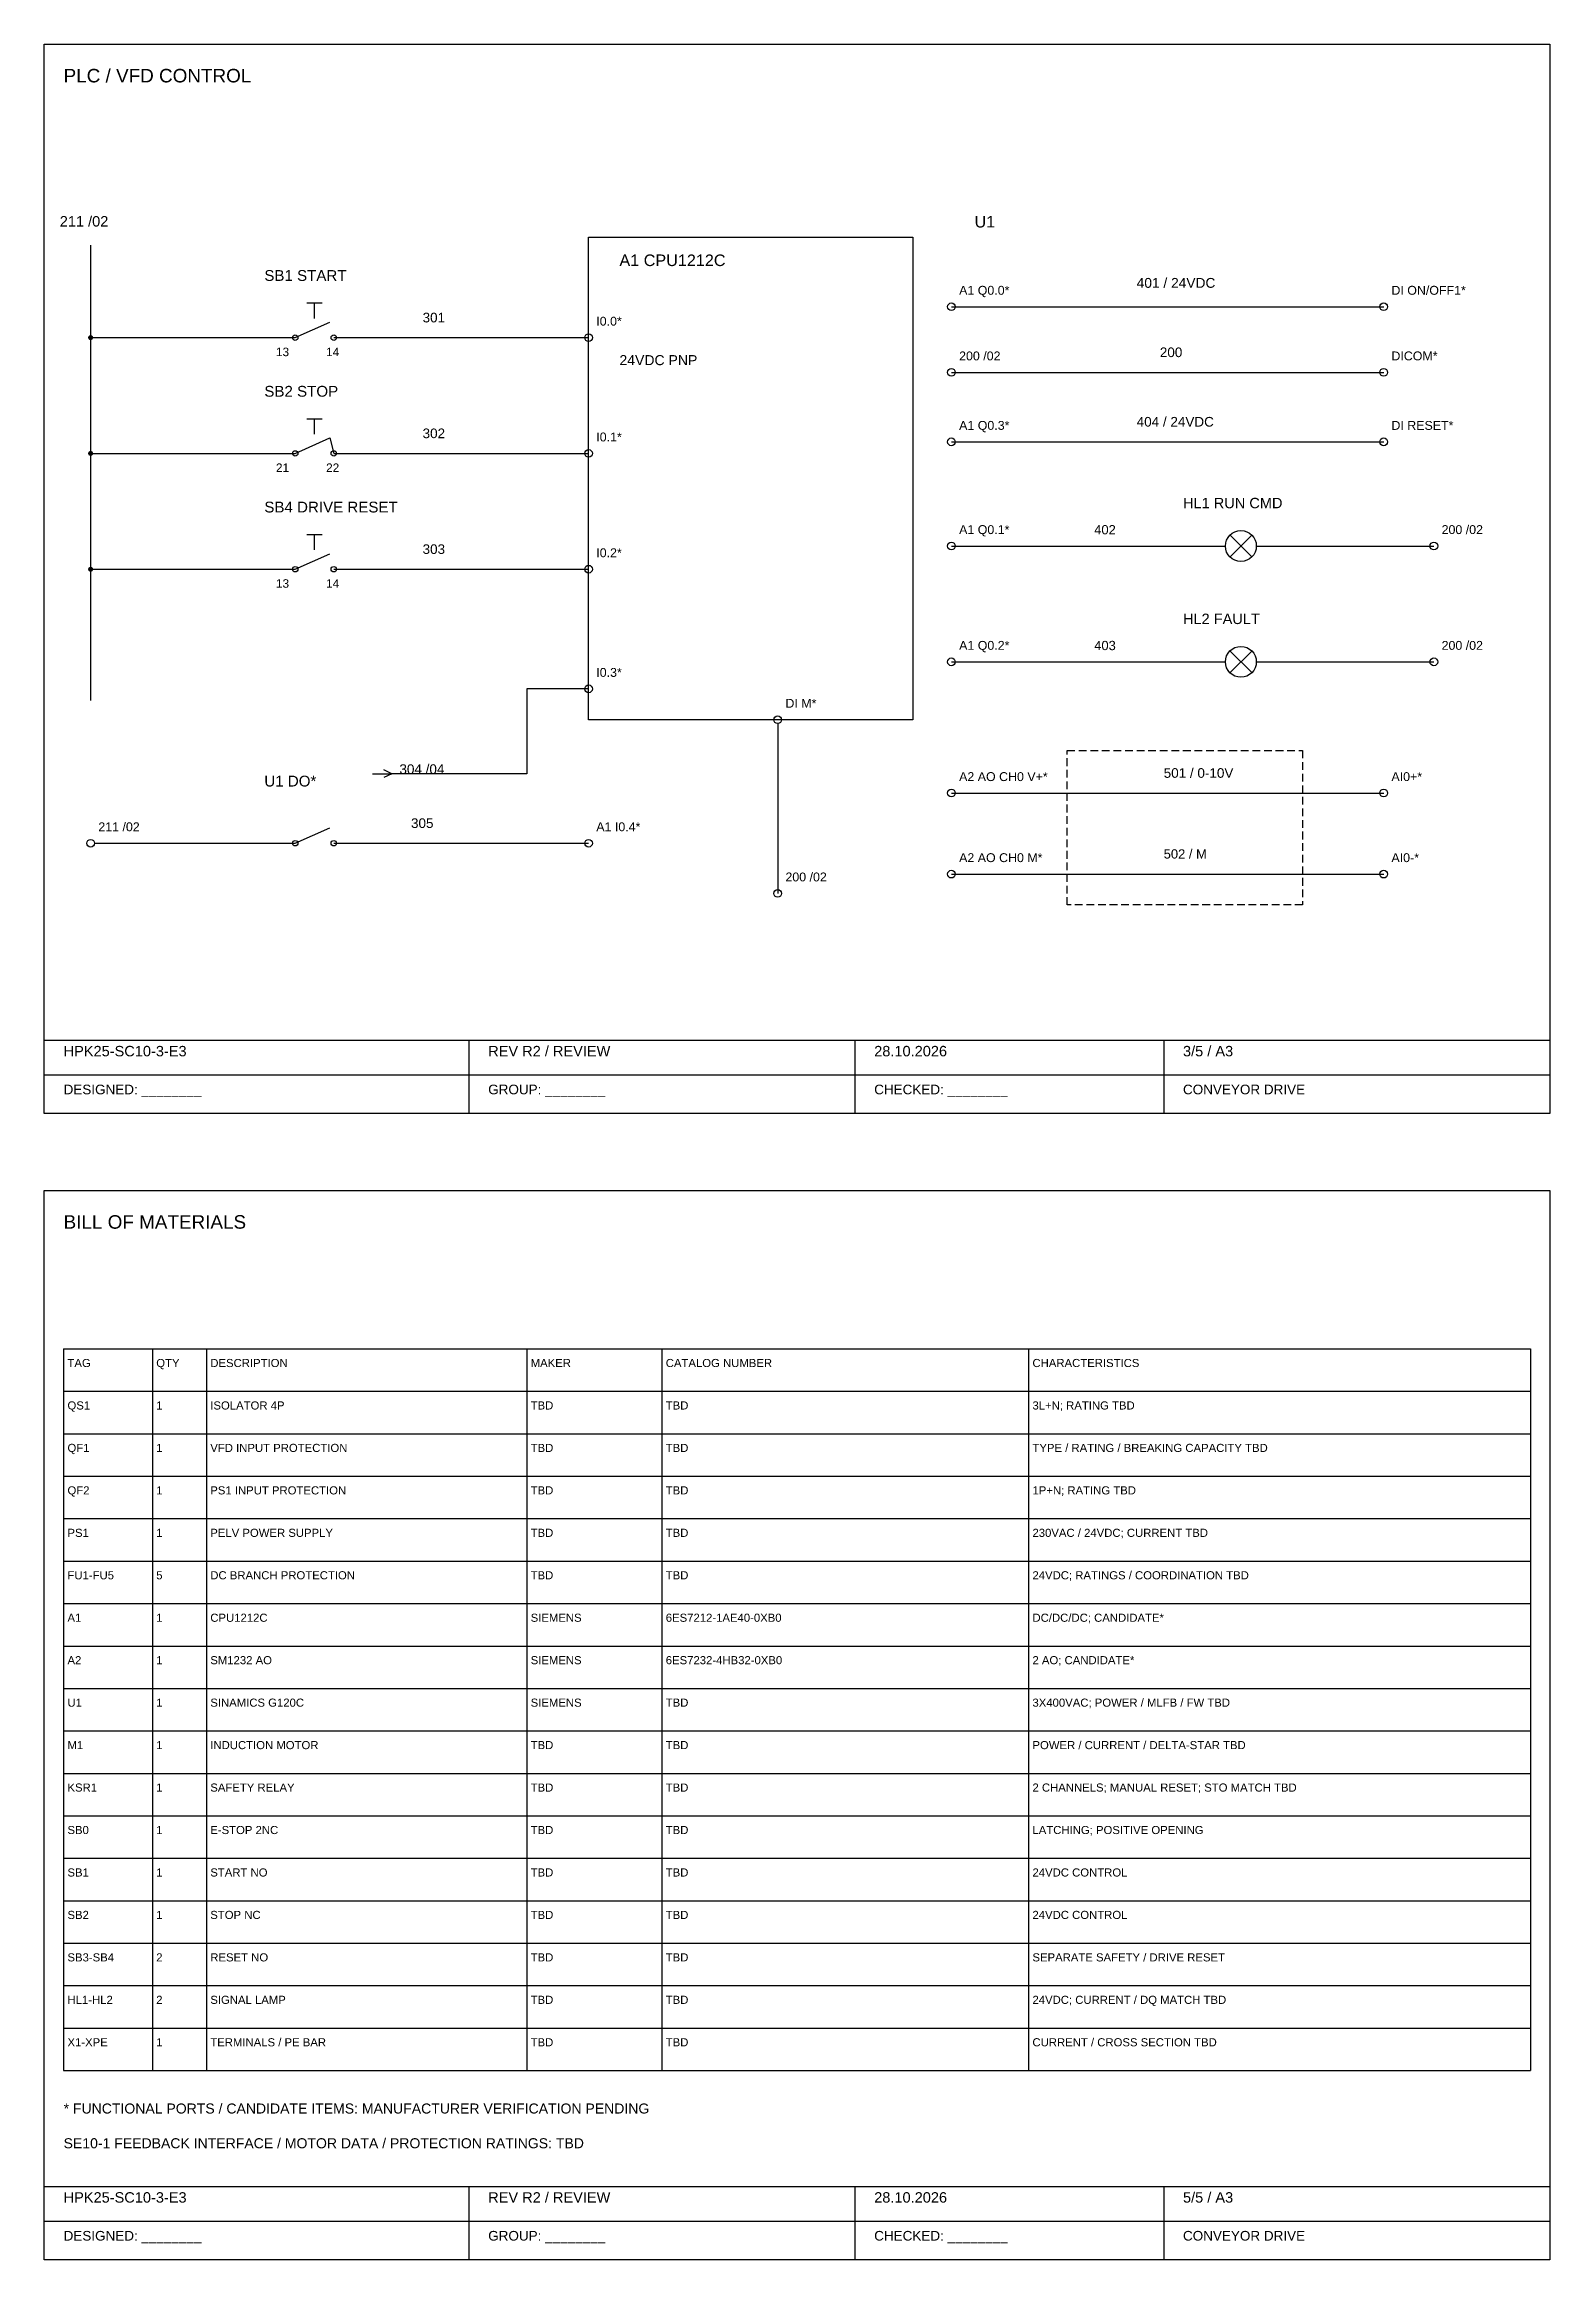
# Model space of a CAD drawing. Header units: millimetres. Extents: x 20 to 830, y -287 to 584.
# Drawn here: x 20 to 410, y -287 to 287 of the extents above; entities that cross this region are included whole.
import ezdxf

# ---------------------------------------------------------------- set-up
doc = ezdxf.new("R2010")
doc.units = ezdxf.units.MM
doc.linetypes.add('MECH_DASH', pattern=[3, 2, -1])
for name, color, linetype in [('FRAME', 8, 'Continuous'), ('SYMBOL', 7, 'Continuous'), ('TEXT', 7, 'Continuous'), ('WIRE', 7, 'Continuous')]:
    doc.layers.add(name, color=color, linetype=linetype)
doc.styles.add('UKR', font='Arial.ttf')

msp = doc.modelspace()

# ---------------------------------------------------------------- texts
at = {"layer": 'TEXT', "style": 'UKR'}
for s, height, p in [('PLC / VFD CONTROL', 3.5, (25, 277.13)), ('211 /02', 2.7, (24, 239.79)), ('U1', 3, (261, 239.54)), ('A1 CPU1212C', 3, (169, 229.54)), ('SB1 START', 2.8, (77, 225.7)), ('A1 Q0.0*', 2.3, (257, 222.11)), ('401 / 24VDC', 2.55, (303, 223.91)), ('DI ON/OFF1*', 2.3, (369, 222.11)), ('301', 2.5, (118, 214.95)), ('I0.0*', 2.3, (163, 214.11)), ('13', 2.2, (80, 206.2)), ('14', 2.2, (93, 206.2)), ('200 /02', 2.3, (257, 205.11)), ('200', 2.5, (309, 205.95)), ('DICOM*', 2.3, (369, 205.11)), ('24VDC PNP', 2.6, (169, 203.87)), ('SB2 STOP', 2.8, (77, 195.7)), ('A1 Q0.3*', 2.3, (257, 187.11)), ('404 / 24VDC', 2.5, (303, 187.95)), ('DI RESET*', 2.3, (369, 187.11)), ('302', 2.5, (118, 184.95)), ('I0.1*', 2.3, (163, 184.11)), ('21', 2.2, (80, 176.2)), ('22', 2.2, (93, 176.2)), ('SB4 DRIVE RESET', 2.8, (77, 165.7)), ('HL1 RUN CMD', 2.7, (315, 166.79)), ('A1 Q0.1*', 2.3, (257, 160.11)), ('402', 2.4, (292, 160.03)), ('200 /02', 2.3, (382, 160.11)), ('303', 2.5, (118, 154.95)), ('I0.2*', 2.3, (163, 154.11)), ('13', 2.2, (80, 146.2)), ('14', 2.2, (93, 146.2)), ('HL2 FAULT', 2.7, (315, 136.79)), ('A1 Q0.2*', 2.3, (257, 130.11)), ('403', 2.4, (292, 130.03)), ('200 /02', 2.3, (382, 130.11)), ('I0.3*', 2.3, (163, 123.11)), ('DI M*', 2.3, (212, 115.11)), ('304 /04', 2.5, (112, 97.95)), ('A2 AO CH0 V+*', 2.3, (257, 96.11)), ('501 / 0-10V', 2.5, (310, 96.95)), ('AI0+*', 2.3, (369, 96.11)), ('U1 DO*', 2.8, (77, 94.7)), ('305', 2.5, (115, 83.95)), ('211 /02', 2.3, (34, 83.11)), ('A1 I0.4*', 2.3, (163, 83.11)), ('A2 AO CH0 M*', 2.3, (257, 75.11)), ('502 / M', 2.4, (310, 76.03)), ('AI0-*', 2.3, (369, 75.11)), ('200 /02', 2.3, (212, 70.11)), ('HPK25-SC10-3-E3', 2.7, (25, 24.79)), ('REV R2 / REVIEW', 2.7, (135, 24.79)), ('28.10.2026', 2.7, (235, 24.79)), ('3/5 / A3', 2.7, (315, 24.79)), ('DESIGNED: ________', 2.5, (25, 14.95)), ('GROUP: ________', 2.5, (135, 14.95)), ('CHECKED: ________', 2.5, (235, 14.95)), ('CONVEYOR DRIVE', 2.5, (315, 14.95)), ('BILL OF MATERIALS', 3.5, (25, -19.87)), ('TAG', 2.1, (26, -55.72)), ('QTY', 2.1, (49, -55.72)), ('DESCRIPTION', 2.1, (63, -55.72)), ('MAKER', 2.1, (146, -55.72)), ('CATALOG NUMBER', 2.1, (181, -55.72)), ('CHARACTERISTICS', 2.1, (276, -55.72)), ('QS1', 2.1, (26, -66.72)), ('1', 2.1, (49, -66.72)), ('ISOLATOR 4P', 2.1, (63, -66.72)), ('TBD', 2.1, (146, -66.72)), ('TBD', 2.1, (181, -66.72)), ('3L+N; RATING TBD', 2.1, (276, -66.72)), ('QF1', 2.1, (26, -77.72)), ('1', 2.1, (49, -77.72)), ('VFD INPUT PROTECTION', 2.1, (63, -77.72)), ('TBD', 2.1, (146, -77.72)), ('TBD', 2.1, (181, -77.72)), ('TYPE / RATING / BREAKING CAPACITY TBD', 2.1, (276, -77.72)), ('QF2', 2.1, (26, -88.72)), ('1', 2.1, (49, -88.72)), ('PS1 INPUT PROTECTION', 2.1, (63, -88.72)), ('TBD', 2.1, (146, -88.72)), ('TBD', 2.1, (181, -88.72)), ('1P+N; RATING TBD', 2.1, (276, -88.72)), ('230VAC / 24VDC; CURRENT TBD', 2.1, (276, -99.72)), ('PS1', 2.1, (26, -99.72)), ('1', 2.1, (49, -99.72)), ('PELV POWER SUPPLY', 2.1, (63, -99.72)), ('TBD', 2.1, (146, -99.72)), ('TBD', 2.1, (181, -99.72)), ('FU1-FU5', 2.1, (26, -110.72)), ('5', 2.1, (49, -110.72)), ('DC BRANCH PROTECTION', 2.1, (63, -110.72)), ('TBD', 2.1, (146, -110.72)), ('TBD', 2.1, (181, -110.72)), ('24VDC; RATINGS / COORDINATION TBD', 2.1, (276, -110.72)), ('A1', 2.1, (26, -121.72)), ('1', 2.1, (49, -121.72)), ('CPU1212C', 2.1, (63, -121.72)), ('SIEMENS', 2.1, (146, -121.72)), ('6ES7212-1AE40-0XB0', 2.1, (181, -121.72)), ('DC/DC/DC; CANDIDATE*', 2.1, (276, -121.72)), ('A2', 2.1, (26, -132.72)), ('1', 2.1, (49, -132.72)), ('SM1232 AO', 2.1, (63, -132.72)), ('SIEMENS', 2.1, (146, -132.72)), ('6ES7232-4HB32-0XB0', 2.1, (181, -132.72)), ('2 AO; CANDIDATE*', 2.1, (276, -132.72)), ('U1', 2.1, (26, -143.72)), ('1', 2.1, (49, -143.72)), ('SINAMICS G120C', 2.1, (63, -143.72)), ('SIEMENS', 2.1, (146, -143.72)), ('TBD', 2.1, (181, -143.72)), ('3X400VAC; POWER / MLFB / FW TBD', 2.1, (276, -143.72)), ('M1', 2.1, (26, -154.72)), ('1', 2.1, (49, -154.72)), ('INDUCTION MOTOR', 2.1, (63, -154.72)), ('TBD', 2.1, (146, -154.72)), ('TBD', 2.1, (181, -154.72)), ('POWER / CURRENT / DELTA-STAR TBD', 2.1, (276, -154.72)), ('KSR1', 2.1, (26, -165.72)), ('1', 2.1, (49, -165.72)), ('SAFETY RELAY', 2.1, (63, -165.72)), ('TBD', 2.1, (146, -165.72)), ('TBD', 2.1, (181, -165.72)), ('2 CHANNELS; MANUAL RESET; STO MATCH TBD', 2.1, (276, -165.72)), ('SB0', 2.1, (26, -176.72)), ('1', 2.1, (49, -176.72)), ('E-STOP 2NC', 2.1, (63, -176.72)), ('TBD', 2.1, (146, -176.72)), ('TBD', 2.1, (181, -176.72)), ('LATCHING; POSITIVE OPENING', 2.1, (276, -176.72)), ('SB1', 2.1, (26, -187.72)), ('1', 2.1, (49, -187.72)), ('START NO', 2.1, (63, -187.72)), ('TBD', 2.1, (146, -187.72)), ('TBD', 2.1, (181, -187.72)), ('24VDC CONTROL', 2.1, (276, -187.72)), ('SB2', 2.1, (26, -198.72)), ('1', 2.1, (49, -198.72)), ('STOP NC', 2.1, (63, -198.72)), ('TBD', 2.1, (146, -198.72)), ('TBD', 2.1, (181, -198.72)), ('24VDC CONTROL', 2.1, (276, -198.72)), ('SB3-SB4', 2.1, (26, -209.72)), ('2', 2.1, (49, -209.72)), ('RESET NO', 2.1, (63, -209.72)), ('TBD', 2.1, (146, -209.72)), ('TBD', 2.1, (181, -209.72)), ('SEPARATE SAFETY / DRIVE RESET', 2.1, (276, -209.72)), ('HL1-HL2', 2.1, (26, -220.72)), ('2', 2.1, (49, -220.72)), ('SIGNAL LAMP', 2.1, (63, -220.72)), ('TBD', 2.1, (146, -220.72)), ('TBD', 2.1, (181, -220.72)), ('24VDC; CURRENT / DQ MATCH TBD', 2.1, (276, -220.72)), ('TERMINALS / PE BAR', 2.1, (63, -231.72)), ('CURRENT / CROSS SECTION TBD', 2.1, (276, -231.72)), ('X1-XPE', 2.1, (26, -231.72)), ('1', 2.1, (49, -231.72)), ('TBD', 2.1, (146, -231.72)), ('TBD', 2.1, (181, -231.72)), ('* FUNCTIONAL PORTS / CANDIDATE ITEMS: MANUFACTURER VERIFICATION PENDING', 2.6, (25, -249.13)), ('SE10-1 FEEDBACK INTERFACE / MOTOR DATA / PROTECTION RATINGS: TBD', 2.6, (25, -258.13)), ('HPK25-SC10-3-E3', 2.7, (25, -272.21)), ('REV R2 / REVIEW', 2.7, (135, -272.21)), ('28.10.2026', 2.7, (235, -272.21)), ('5/5 / A3', 2.7, (315, -272.21)), ('DESIGNED: ________', 2.5, (25, -282.05)), ('GROUP: ________', 2.5, (135, -282.05)), ('CHECKED: ________', 2.5, (235, -282.05)), ('CONVEYOR DRIVE', 2.5, (315, -282.05))]:
    msp.add_text(s, height=height, dxfattribs=at).set_placement(p)

# ---------------------------------------------------------------- hatches: boundary and pattern name
at = {"layer": 'SYMBOL'}
for points in [[(32.65, 211), (32.64, 211.13), (32.6, 211.25), (32.54, 211.36), (32.46, 211.46), (32.36, 211.54), (32.25, 211.6), (32.13, 211.64), (32, 211.65), (31.87, 211.64), (31.75, 211.6), (31.64, 211.54), (31.54, 211.46), (31.46, 211.36), (31.4, 211.25), (31.36, 211.13), (31.35, 211), (31.36, 210.87), (31.4, 210.75), (31.46, 210.64), (31.54, 210.54), (31.64, 210.46), (31.75, 210.4), (31.87, 210.36), (32, 210.35), (32.13, 210.36), (32.25, 210.4), (32.36, 210.46), (32.46, 210.54), (32.54, 210.64), (32.6, 210.75), (32.64, 210.87)], [(32.65, 181), (32.64, 181.13), (32.6, 181.25), (32.54, 181.36), (32.46, 181.46), (32.36, 181.54), (32.25, 181.6), (32.13, 181.64), (32, 181.65), (31.87, 181.64), (31.75, 181.6), (31.64, 181.54), (31.54, 181.46), (31.46, 181.36), (31.4, 181.25), (31.36, 181.13), (31.35, 181), (31.36, 180.87), (31.4, 180.75), (31.46, 180.64), (31.54, 180.54), (31.64, 180.46), (31.75, 180.4), (31.87, 180.36), (32, 180.35), (32.13, 180.36), (32.25, 180.4), (32.36, 180.46), (32.46, 180.54), (32.54, 180.64), (32.6, 180.75), (32.64, 180.87)], [(32.65, 151), (32.64, 151.13), (32.6, 151.25), (32.54, 151.36), (32.46, 151.46), (32.36, 151.54), (32.25, 151.6), (32.13, 151.64), (32, 151.65), (31.87, 151.64), (31.75, 151.6), (31.64, 151.54), (31.54, 151.46), (31.46, 151.36), (31.4, 151.25), (31.36, 151.13), (31.35, 151), (31.36, 150.87), (31.4, 150.75), (31.46, 150.64), (31.54, 150.54), (31.64, 150.46), (31.75, 150.4), (31.87, 150.36), (32, 150.35), (32.13, 150.36), (32.25, 150.4), (32.36, 150.46), (32.46, 150.54), (32.54, 150.64), (32.6, 150.75), (32.64, 150.87)]]:
    msp.add_hatch(color=7, dxfattribs=at).paths.add_polyline_path(points)

# ---------------------------------------------------------------- linework, layer by layer
at = {"layer": 'FRAME'}
for p, q in [((20, 287), (410, 287)), ((20, 10), (20, 287)), ((410, 287), (410, 10)), ((20, 29), (410, 29)), ((130, 29), (130, 10)), ((230, 29), (230, 10)), ((310, 29), (310, 10)), ((20, 20), (410, 20)), ((410, 10), (20, 10)), ((20, -10), (410, -10)), ((20, -287), (20, -10)), ((410, -10), (410, -287)), ((25, -51), (25, -238)), ((25, -51), (405, -51)), ((48, -51), (48, -238)), ((62, -51), (62, -238)), ((145, -51), (145, -238)), ((180, -51), (180, -238)), ((275, -51), (275, -238)), ((405, -51), (405, -238)), ((25, -62), (405, -62)), ((25, -73), (405, -73)), ((25, -84), (405, -84)), ((25, -95), (405, -95)), ((25, -106), (405, -106)), ((25, -117), (405, -117)), ((25, -128), (405, -128)), ((25, -139), (405, -139)), ((25, -150), (405, -150)), ((25, -161), (405, -161)), ((25, -172), (405, -172)), ((25, -183), (405, -183)), ((25, -194), (405, -194)), ((25, -205), (405, -205)), ((25, -216), (405, -216)), ((25, -227), (405, -227)), ((25, -238), (405, -238)), ((20, -268), (410, -268)), ((130, -268), (130, -287)), ((230, -268), (230, -287)), ((310, -268), (310, -287)), ((20, -277), (410, -277)), ((410, -287), (20, -287))]:
    msp.add_line(p, q, dxfattribs=at)
at = {"layer": 'SYMBOL'}
for p, q in [((161, 237), (245, 237)), ((161, 112), (161, 237)), ((245, 237), (245, 112)), ((88, 220), (92, 220)), ((90, 216), (90, 220)), ((88, 190), (92, 190)), ((90, 186), (90, 190)), ((88, 160), (92, 160)), ((90, 156), (90, 160)), ((245, 112), (161, 112))]:
    msp.add_line(p, q, dxfattribs=at)
at = {"layer": 'SYMBOL', "linetype": 'MECH_DASH'}
for p, q in [((285, 104), (346, 104)), ((285, 64), (285, 104)), ((346, 104), (346, 64)), ((346, 64), (285, 64))]:
    msp.add_line(p, q, dxfattribs=at)
at = {"layer": 'SYMBOL'}
for centre, radius in [((255, 219), 1), ((367, 219), 1), ((85, 211), 0.7), ((95, 211), 0.7), ((161, 211), 1), ((255, 202), 1), ((367, 202), 1), ((255, 184), 1), ((367, 184), 1), ((85, 181), 0.7), ((95, 181), 0.7), ((161, 181), 1), ((330, 157), 4), ((255, 157), 1), ((380, 157), 1), ((85, 151), 0.7), ((95, 151), 0.7), ((161, 151), 1), ((255, 127), 1), ((330, 127), 4), ((380, 127), 1), ((161, 120), 1), ((210, 112), 1), ((255, 93), 1), ((367, 93), 1), ((32, 80), 1), ((85, 80), 0.7), ((95, 80), 0.7), ((161, 80), 1), ((255, 72), 1), ((367, 72), 1), ((210, 67), 1)]:
    msp.add_circle(centre, radius, dxfattribs=at)
at = {"layer": 'WIRE'}
for p, q in [((32, 235), (32, 117)), ((255, 219), (367, 219)), ((85, 211), (94, 215)), ((32, 211), (78, 211)), ((78, 211), (85, 211)), ((95, 211), (102, 211)), ((102, 211), (161, 211)), ((255, 202), (367, 202)), ((85, 181), (94, 185)), ((94, 185), (95, 181)), ((255, 184), (367, 184)), ((32, 181), (78, 181)), ((78, 181), (85, 181)), ((95, 181), (102, 181)), ((102, 181), (161, 181)), ((85, 151), (94, 155)), ((255, 157), (326, 157)), ((327.2, 159.8), (332.8, 154.2)), ((327.2, 154.2), (332.8, 159.8)), ((334, 157), (380, 157)), ((32, 151), (78, 151)), ((78, 151), (85, 151)), ((95, 151), (102, 151)), ((102, 151), (161, 151)), ((255, 127), (326, 127)), ((327.2, 129.8), (332.8, 124.2)), ((327.2, 124.2), (332.8, 129.8)), ((334, 127), (380, 127)), ((161, 120), (145, 120)), ((145, 120), (145, 98)), ((210, 111), (210, 67)), ((105, 98), (110, 98)), ((110, 98), (108, 99)), ((110, 98), (108, 97)), ((145, 98), (110, 98)), ((255, 93), (367, 93)), ((85, 80), (94, 84)), ((33, 80), (78, 80)), ((78, 80), (85, 80)), ((95, 80), (102, 80)), ((102, 80), (161, 80)), ((255, 72), (367, 72))]:
    msp.add_line(p, q, dxfattribs=at)

msp.set_redraw_order([(e.dxf.handle, doc.entitydb.next_handle()) for e in msp.query("TEXT MTEXT ATTDEF DIMENSION ARC_DIMENSION")])  # texts and dimensions are drawn at this point

doc.saveas('drawing.dxf')
